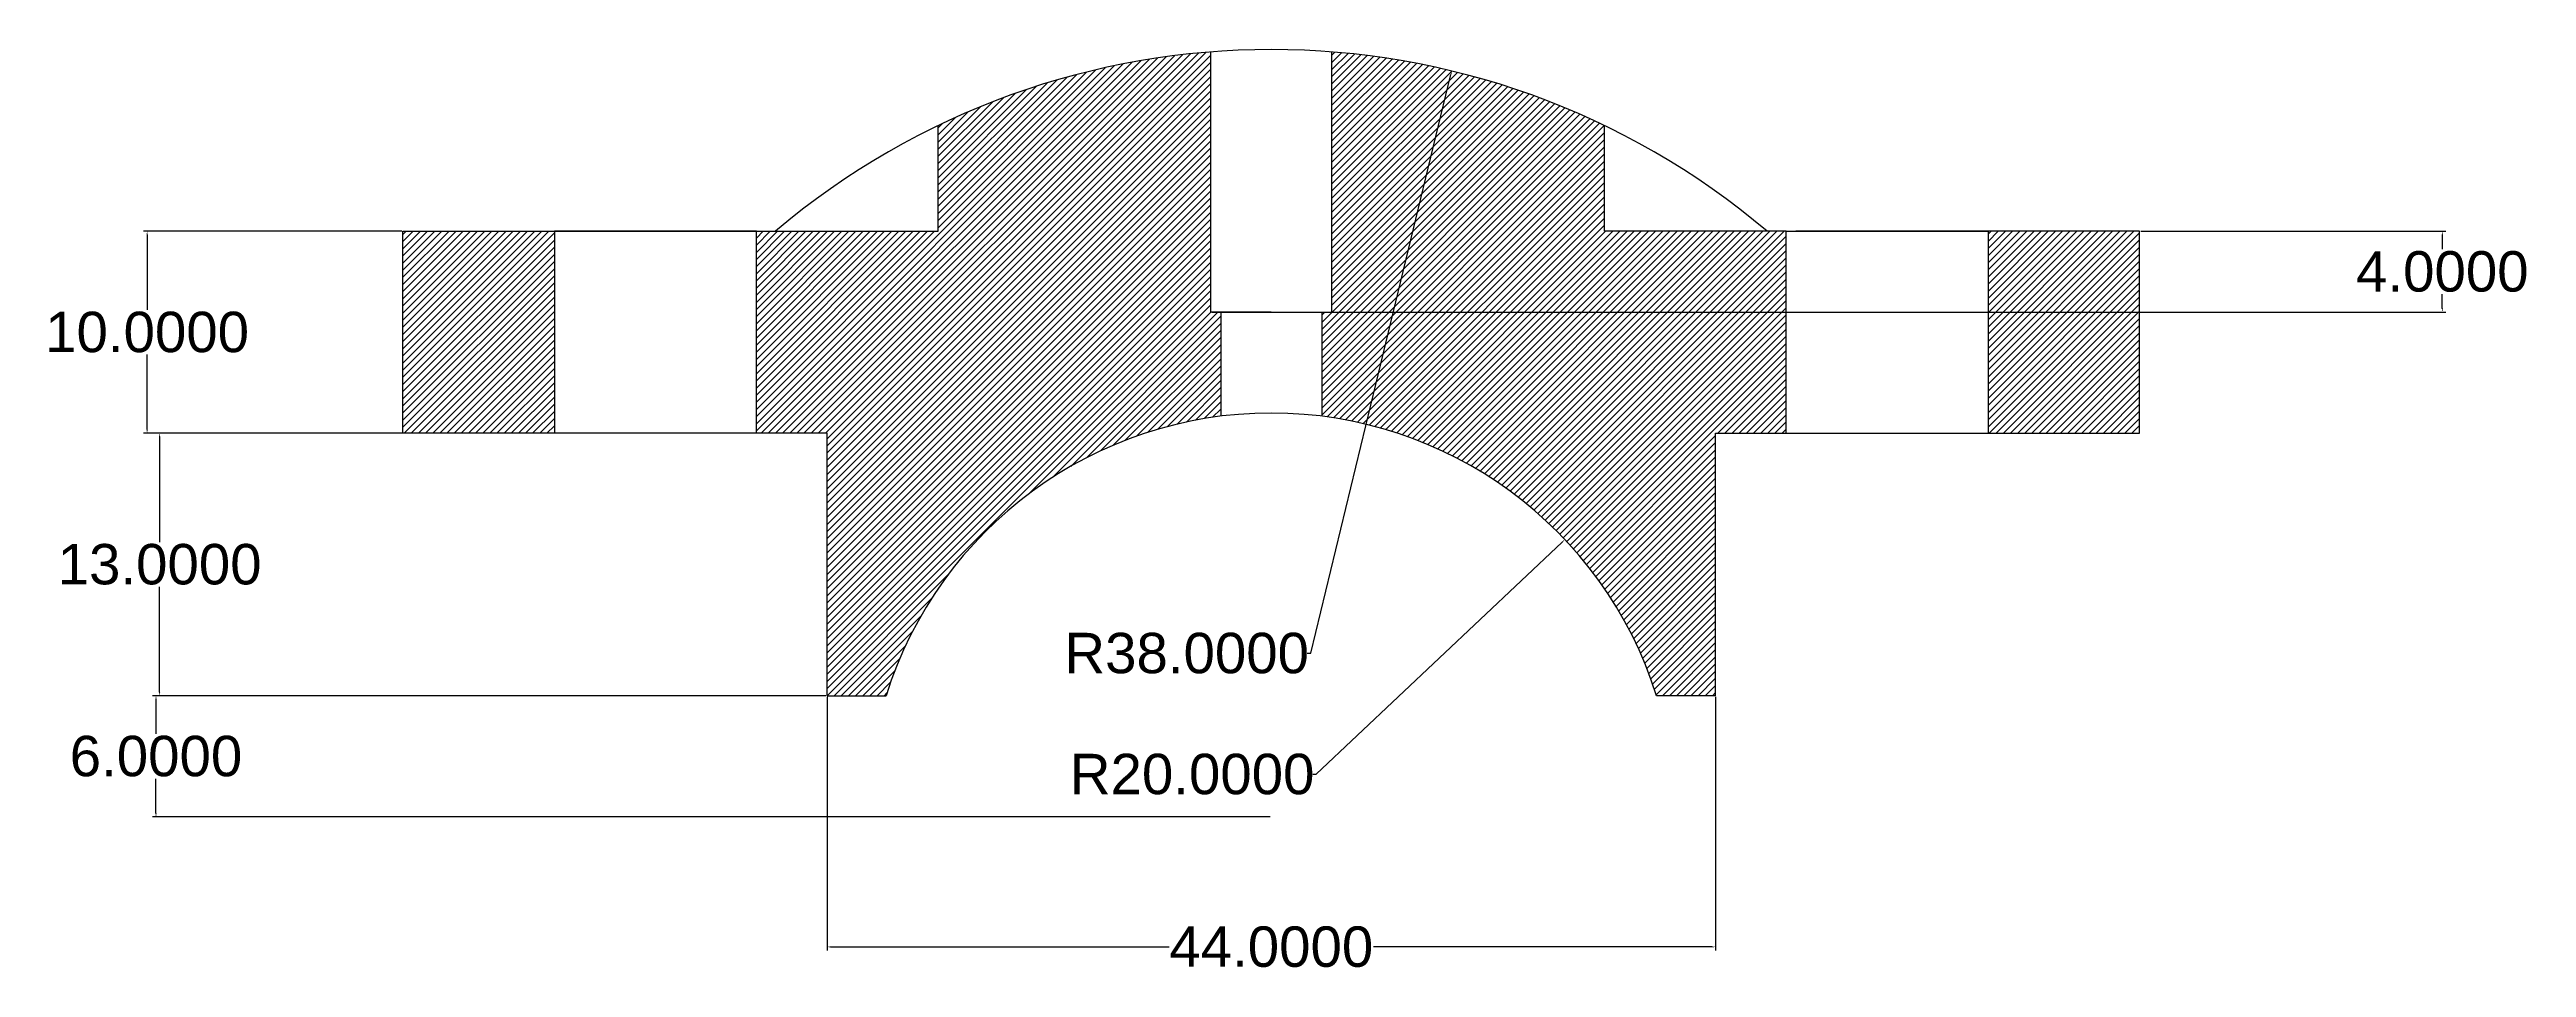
# Model space of a CAD drawing. Header units: inches. Extents: x -66 to 652, y -14 to 145.
# Drawn here: x -38.5 to 84.2, y -13.5 to 32 of the extents above; entities that cross this region are included whole.
import ezdxf

# ---------------------------------------------------------------- set-up
doc = ezdxf.new("R2010")
doc.units = ezdxf.units.IN
doc.header["$MEASUREMENT"] = 0
doc.layers.add('1', color=7, linetype='Continuous')
doc.styles.get("Standard").update_dxf_attribs({"font": 'arial.ttf'})
doc.dimstyles.get("Standard").update_dxf_attribs({"dimtxt": 0.18, "dimasz": 0.18, "dimexe": 0.18, "dimexo": 0.0625, "dimgap": 0.09, "dimtad": 0, "dimtih": 1, "dimtoh": 1, "dimdec": 4, "dimzin": 0, "dimdsep": 46, "dimtxsty": 'Standard', "dimcen": 0.09, "dimadec": 0, "dimazin": 0, "dimtfac": 1, "dimtdec": 4, "dimtofl": 0, "dimtmove": 0, "dimatfit": 3, "dimfxl": 1, "dimtolj": 1, "dimtzin": 0, "dimarcsym": 0})

# ---------------------------------------------------------------- blocks, each defined once
blk = doc.blocks.new('*D18')
at = {"layer": '1', "color": 0, "lineweight": -2, "transparency": 16777216}
for p, q in [((-21.06, 23), (-33.85, 23)), ((-33.67, 22.82), (-33.67, 19.11)), ((-33.67, 13.18), (-33.67, 16.89)), ((-21.06, 13), (-33.85, 13))]:
    blk.add_line(p, q, dxfattribs=at)
at = {"layer": '1', "color": 0, "transparency": 16777216}
for points in [[(-33.7, 22.82), (-33.64, 22.82), (-33.67, 23)], [(-33.7, 13.18), (-33.64, 13.18), (-33.67, 13)]]:
    blk.add_solid(points, dxfattribs=at)
at = {"layer": 'Defpoints', "color": 0, "transparency": 16777216}
for p in [(-21, 23), (-33.67, 13), (-21, 13)]:
    blk.add_point(p, dxfattribs=at)
at = {"layer": '1', "color": 0, "transparency": 16777216, "insert": (-33.67, 18), "char_height": 0.18, "width": 2.7473, "attachment_point": 5}
blk.add_mtext('\\A1;{\\H11.11111x;10.0000}', dxfattribs=at)
blk = doc.blocks.new('*D19')
at = {"layer": '1', "color": 0, "lineweight": -2, "transparency": 16777216}
for p, q in [((-0.06, 13), (-33.23, 13)), ((-33.05, 12.82), (-33.05, 7.61)), ((-33.05, 0.18), (-33.05, 5.39)), ((-0.06, 0), (-33.23, 0))]:
    blk.add_line(p, q, dxfattribs=at)
at = {"layer": '1', "color": 0, "transparency": 16777216}
for points in [[(-33.08, 12.82), (-33.02, 12.82), (-33.05, 13)], [(-33.08, 0.18), (-33.02, 0.18), (-33.05, 0)]]:
    blk.add_solid(points, dxfattribs=at)
at = {"layer": 'Defpoints', "color": 0, "transparency": 16777216}
for p in [(0, 13), (0, 0), (-33.05, 0)]:
    blk.add_point(p, dxfattribs=at)
at = {"layer": '1', "color": 0, "transparency": 16777216, "insert": (-33.05, 6.5), "char_height": 0.18, "attachment_point": 5}
blk.add_mtext('\\A1;{\\H11.11111x;13.0000}', dxfattribs=at)
blk = doc.blocks.new('*D20')
at = {"layer": '1', "color": 0, "lineweight": -2, "transparency": 16777216}
for p, q in [((-0.06, 0), (-33.41, 0)), ((-33.23, -0.18), (-33.23, -1.89)), ((-33.23, -5.82), (-33.23, -4.11)), ((21.94, -6), (-33.41, -6))]:
    blk.add_line(p, q, dxfattribs=at)
at = {"layer": '1', "color": 0, "transparency": 16777216}
for points in [[(-33.26, -0.18), (-33.2, -0.18), (-33.23, 0)], [(-33.26, -5.82), (-33.2, -5.82), (-33.23, -6)]]:
    blk.add_solid(points, dxfattribs=at)
at = {"layer": 'Defpoints', "color": 0, "transparency": 16777216}
for p in [(0, 0), (-33.23, -6), (22, -6)]:
    blk.add_point(p, dxfattribs=at)
at = {"layer": '1', "color": 0, "transparency": 16777216, "insert": (-33.23, -3), "char_height": 0.18, "attachment_point": 5}
blk.add_mtext('\\A1;{\\H11.11111x;6.0000}', dxfattribs=at)
blk = doc.blocks.new('*D22')
at = {"layer": '1', "color": 0, "lineweight": -2, "transparency": 16777216}
for p, q in [((0, -0.06), (0, -12.62)), ((44, -0.06), (44, -12.62)), ((0.18, -12.44), (16.94, -12.44)), ((43.82, -12.44), (27.06, -12.44))]:
    blk.add_line(p, q, dxfattribs=at)
at = {"layer": '1', "color": 0, "transparency": 16777216}
for points in [[(0.18, -12.41), (0.18, -12.47), (0, -12.44)], [(43.82, -12.41), (43.82, -12.47), (44, -12.44)]]:
    blk.add_solid(points, dxfattribs=at)
at = {"layer": 'Defpoints', "color": 0, "transparency": 16777216}
for p in [(0, 0), (44, 0), (44, -12.44)]:
    blk.add_point(p, dxfattribs=at)
at = {"layer": '1', "color": 0, "transparency": 16777216, "insert": (22, -12.44), "char_height": 0.18, "attachment_point": 5}
blk.add_mtext('\\A1;{\\H11.11111x;44.0000}', dxfattribs=at)
blk = doc.blocks.new('*D23')
at = {"layer": '1', "color": 0, "lineweight": -2, "transparency": 16777216}
for p, q in [((65.06, 23), (80.17, 23)), ((79.99, 22.82), (79.99, 22.11)), ((79.99, 19.18), (79.99, 19.89)), ((19.06, 19), (80.17, 19))]:
    blk.add_line(p, q, dxfattribs=at)
at = {"layer": '1', "color": 0, "transparency": 16777216}
for points in [[(79.96, 22.82), (80.02, 22.82), (79.99, 23)], [(79.96, 19.18), (80.02, 19.18), (79.99, 19)]]:
    blk.add_solid(points, dxfattribs=at)
at = {"layer": 'Defpoints', "color": 0, "transparency": 16777216}
for p in [(65, 23), (79.99, 23), (19, 19)]:
    blk.add_point(p, dxfattribs=at)
at = {"layer": '1', "color": 0, "transparency": 16777216, "insert": (79.99, 21), "char_height": 0.18, "attachment_point": 5}
blk.add_mtext('\\A1;{\\H11.11111x;4.0000}', dxfattribs=at)
blk = doc.blocks.new('*D24')
at = {"layer": '1', "color": 0, "lineweight": -2, "transparency": 16777216}
for p, q in [((24.23, -3.89), (36.41, 7.61)), ((24.05, -3.89), (24.23, -3.89))]:
    blk.add_line(p, q, dxfattribs=at)
at = {"layer": '1', "color": 0, "transparency": 16777216}
blk.add_solid([(36.39, 7.63), (36.43, 7.59), (36.54, 7.74)], dxfattribs=at)
at = {"layer": 'Defpoints', "color": 0, "transparency": 16777216}
for p in [(36.54, 7.74), (22, -6)]:
    blk.add_point(p, dxfattribs=at)
at = {"layer": '1', "color": 0, "transparency": 16777216, "insert": (18.08, -3.89), "char_height": 0.18, "attachment_point": 5}
blk.add_mtext('\\A1;{\\H11.11111x;R20.0000}', dxfattribs=at)
blk = doc.blocks.new('*D27')
at = {"layer": '1', "color": 0, "lineweight": -2, "transparency": 16777216}
for p, q in [((23.96, 2.1), (30.89, 30.76)), ((23.78, 2.1), (23.96, 2.1))]:
    blk.add_line(p, q, dxfattribs=at)
at = {"layer": '1', "color": 0, "transparency": 16777216}
blk.add_solid([(30.87, 30.77), (30.92, 30.75), (30.94, 30.93)], dxfattribs=at)
at = {"layer": 'Defpoints', "color": 0, "transparency": 16777216}
for p in [(30.94, 30.93), (22, -6)]:
    blk.add_point(p, dxfattribs=at)
at = {"layer": '1', "color": 0, "transparency": 16777216, "insert": (17.81, 2.1), "char_height": 0.18, "attachment_point": 5}
blk.add_mtext('\\A1;{\\H11.11111x;R38.0000}', dxfattribs=at)

msp = doc.modelspace()

# ---------------------------------------------------------------- hatches: boundary and pattern name
at = {"layer": '1'}
h = msp.add_hatch(dxfattribs=at)
h.set_pattern_fill('ANSI31', color=256, scale=2)
h.paths.add_polyline_path([(19, 31.88139, 0.092798028), (5.5, 28.23083), (5.5, 23), (-3.5, 23), (-3.5, 13), (0, 13), (0, 0), (2.92122, 0, -0.293186224), (19.5, 13.84313), (19.5, 19), (19, 19)])
h.paths.add_polyline_path([(47.5, 23), (38.5, 23), (38.5, 28.23083, 0.092798028), (25, 31.88139), (25, 19), (24.5, 19), (24.5, 13.84313, -0.293186224), (41.07878, 0), (44, 0), (44, 13), (47.5, 13)])
h.paths.add_polyline_path([(-13.5, 23), (-21, 23), (-21, 13), (-13.5, 13)])
h.paths.add_polyline_path([(65, 23), (57.5, 23), (57.5, 13), (65, 13)])

# ---------------------------------------------------------------- linework, layer by layer
for p, q in [((19, 19), (19, 31.88139)), ((25, 19), (25, 31.88139)), ((5.5, 23), (5.5, 28.23083)), ((38.5, 23), (38.5, 28.23083)), ((-21, 23), (-3.97318, 23)), ((-21, 13), (-21, 23)), ((-3.5, 23), (-13.5, 23)), ((-13.5, 23), (-13.5, 13)), ((-3.97318, 23), (5.5, 23)), ((-3.5, 13), (-3.5, 23)), ((-3.5, 23), (5.5, 23)), ((47.5, 23), (38.5, 23)), ((47.5, 13), (47.5, 23)), ((47.5, 23), (57.5, 23)), ((65, 23), (47.97318, 23)), ((57.5, 23), (57.5, 13)), ((65, 13), (65, 23)), ((22, 19), (19, 19)), ((22, 19), (19.5, 19)), ((19.5, 19), (19.5, 13.84313)), ((22, 19), (25, 19)), ((22, 19), (24.5, 19)), ((24.5, 19), (24.5, 13.84313)), ((0, 13), (-21, 13)), ((0, 13), (-21, 13)), ((0, 0), (0, 13)), ((44, 0), (44, 13)), ((44, 13), (65, 13)), ((0, 0), (2.92122, 0)), ((44, 0), (41.07878, 0))]:
    msp.add_line(p, q, dxfattribs=at)
for radius, start, end in [(38, 49.7433874, 130.2566126), (20, 17.4576031, 162.5423969)]:
    msp.add_arc((22, -6), radius, start, end, dxfattribs=at)

# ---------------------------------------------------------------- dimensions: what is measured, and where the dimension line sits
for mpoint, picture, middle in [((30.93671, 30.9342), '*D27', (17.80889, 2.10404)), ((36.53753, 7.73536), '*D24', (18.07889, -3.89222))]:
    dim = msp.add_radius_dim(center=(22, -6), mpoint=mpoint, text='{\\H11.11111x;<>}', dimstyle='Standard', dxfattribs=at)
    dim.commit()
    dim.dimension.update_dxf_attribs({"geometry": picture, "text_midpoint": middle, "dimtype": 164})
for p1, p2, distance, picture, middle in [((-21, 23), (-21, 13), -12.66531, '*D18', (-33.66531, 18)), ((0, 13), (0, 0), -33.05218, '*D19', (-33.05218, 6.5))]:
    dim = msp.add_aligned_dim(p1=p1, p2=p2, distance=distance, text='{\\H11.11111x;<>}', dimstyle='Standard', dxfattribs=at)
    dim.commit()
    dim.dimension.update_dxf_attribs({"geometry": picture, "text_midpoint": middle})
for base, p1, p2, picture, middle in [((79.99304, 23), (19, 19), (65, 23), '*D23', (79.99304, 21)), ((-33.22569, -6), (0, 0), (22, -6), '*D20', (-33.22569, -3))]:
    dim = msp.add_linear_dim(base=base, p1=p1, p2=p2, angle=90, text='{\\H11.11111x;<>}', dimstyle='Standard', dxfattribs=at)
    dim.commit()
    dim.dimension.update_dxf_attribs({"geometry": picture, "text_midpoint": middle})
dim = msp.add_linear_dim(base=(44, -12.44331), p1=(0, 0), p2=(44, 0), text='{\\H11.11111x;<>}', dimstyle='Standard', dxfattribs=at)
dim.commit()
dim.dimension.update_dxf_attribs({"geometry": '*D22', "text_midpoint": (22, -12.44331)})

doc.saveas('drawing.dxf')
